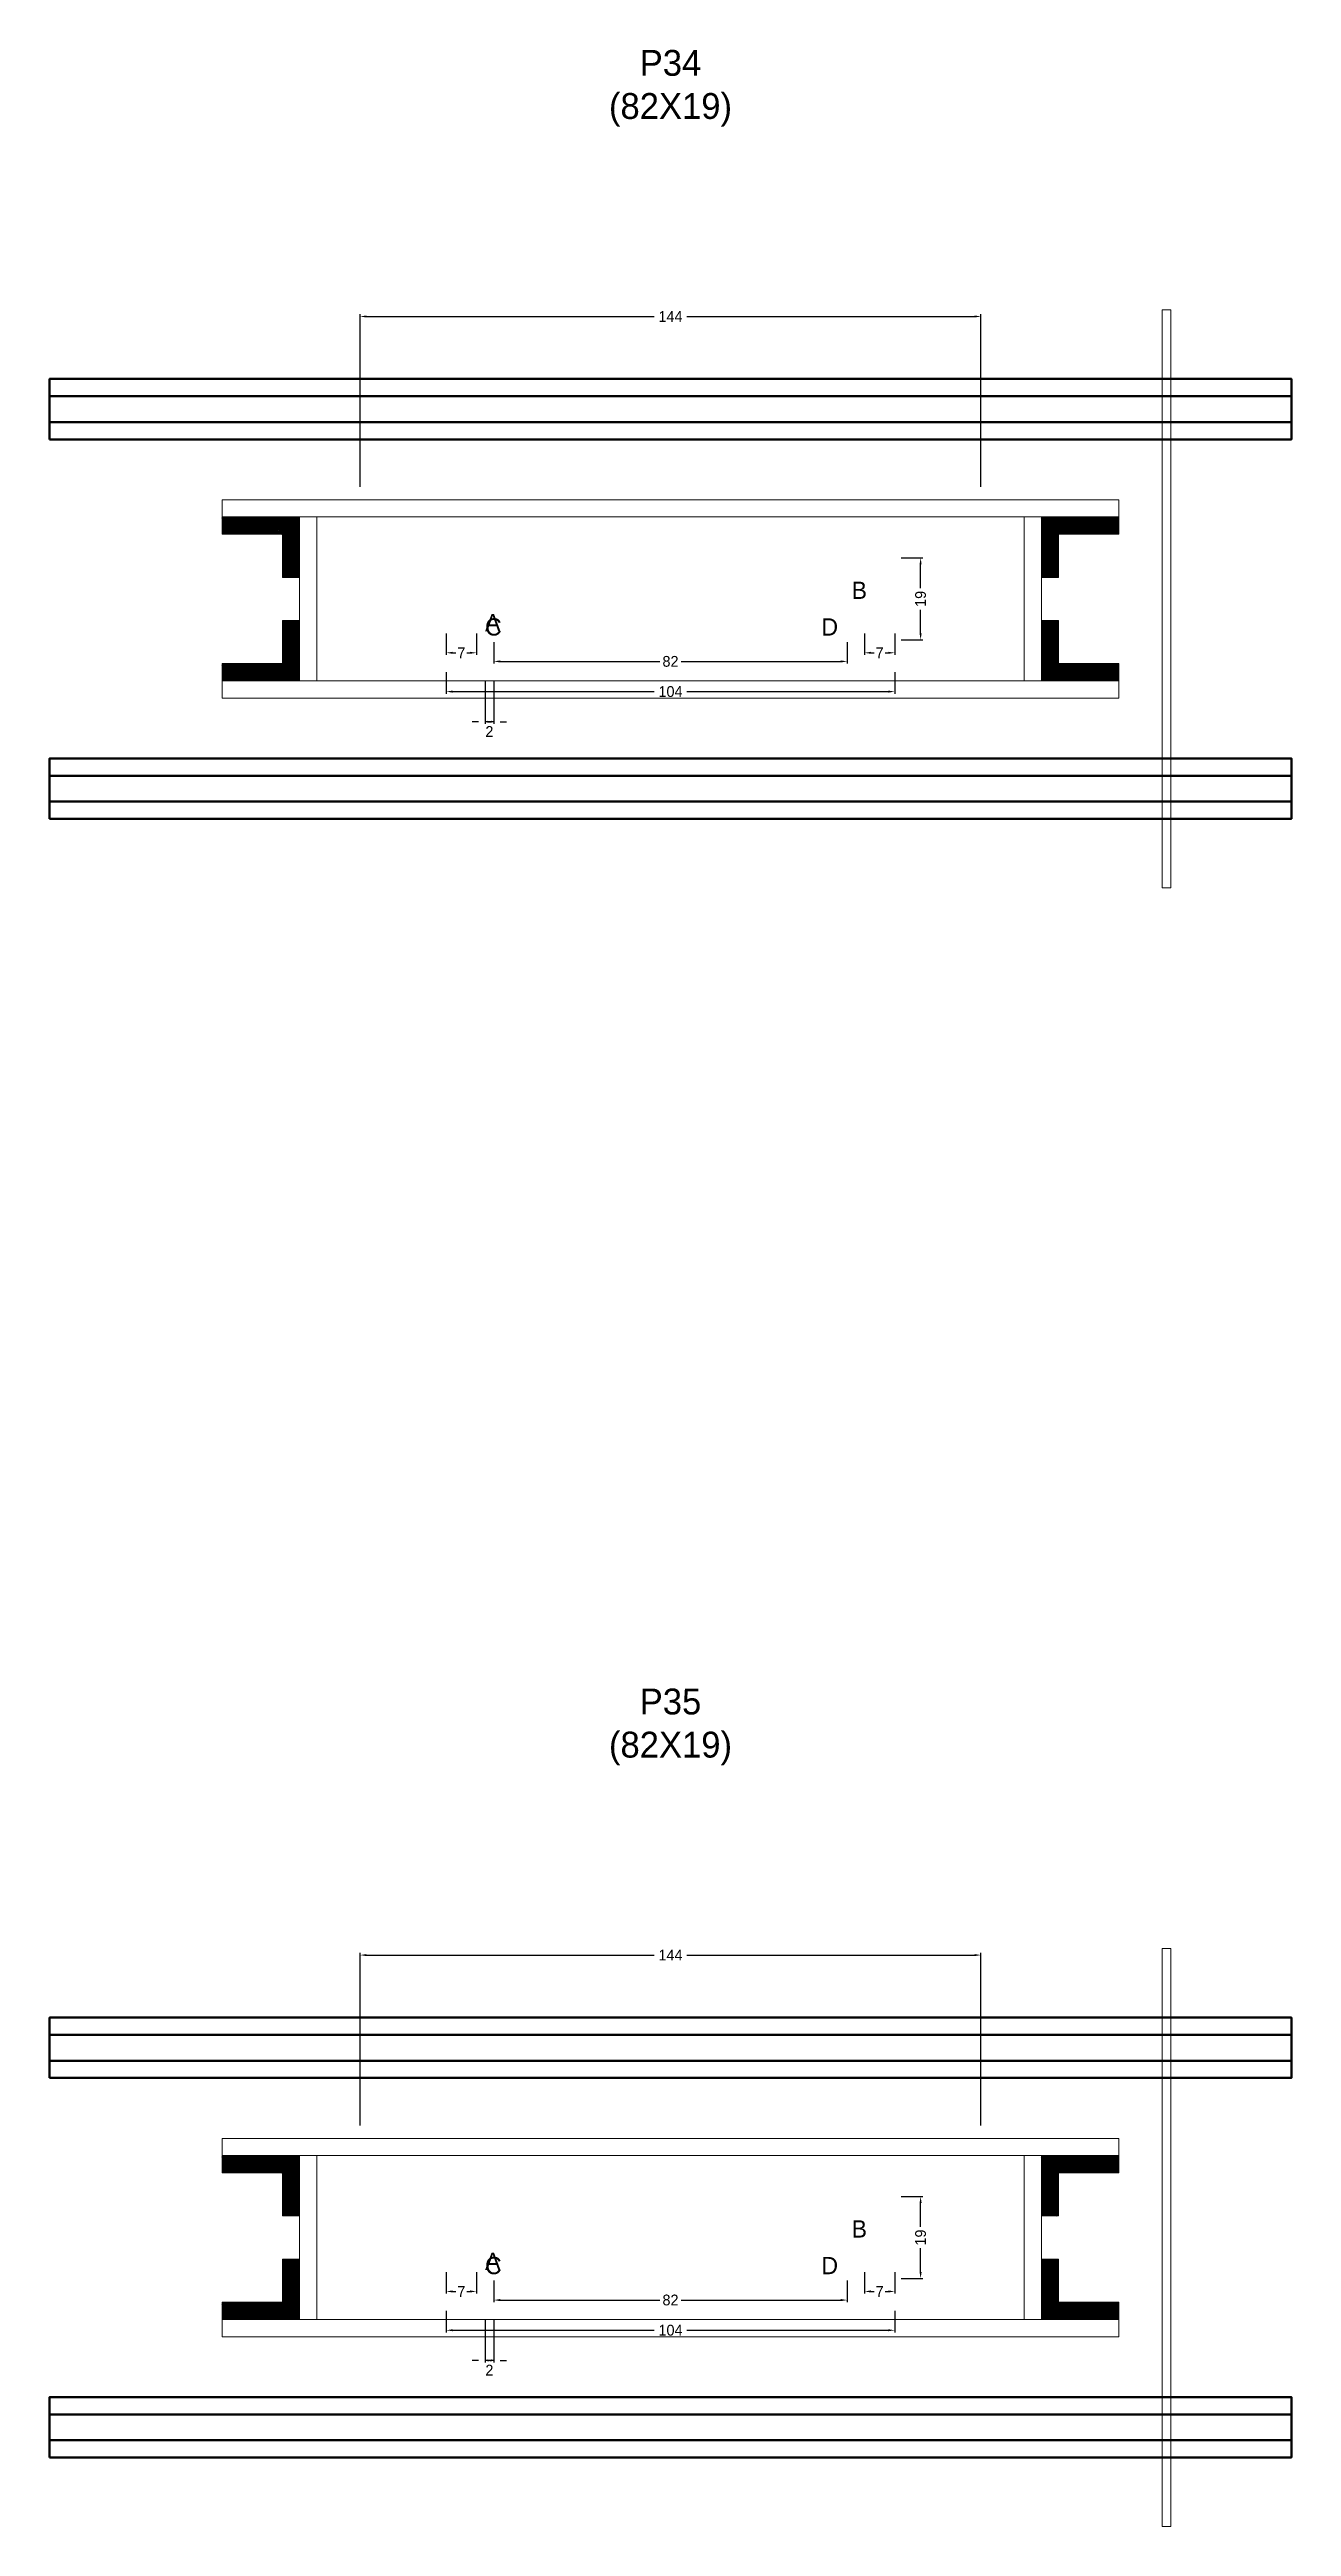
# Model space of a CAD drawing. Header units: centimetres. Extents: x -7000 to 4307, y -13306 to 295.
# Drawn here: x -144 to 144, y -12847 to -12273 of the extents above; entities that cross this region are included whole.
import ezdxf

# ---------------------------------------------------------------- set-up
doc = ezdxf.new("R2010")
doc.units = ezdxf.units.CM
for name, color, linetype in [('COTA', 241, 'Continuous'), ('GRAVATA', 224, 'Continuous'), ('Hachura', 251, 'Continuous'), ('NOMENCLATURA', 7, 'Continuous'), ('SARRAFO', 251, 'Continuous')]:
    doc.layers.add(name, color=color, linetype=linetype)
doc.dimstyles.new('cotax2', dxfattribs={"dimtxt": 2.5, "dimasz": 1.5, "dimexe": 0.5, "dimexo": 0.5, "dimgap": 0.5, "dimtad": 1, "dimcen": 2.5, "dimazin": 3, "dimtfac": 1, "dimtmove": 0, "dimatfit": 3})

msp = doc.modelspace()

# ---------------------------------------------------------------- texts
at = {"layer": 'NOMENCLATURA'}
for s, p in [('B', (42, -12400)), ('A', (-43, -12407.5)), ('C', (-43, -12408.5)), ('D', (35, -12408.5)), ('B', (42, -12780)), ('A', (-43, -12787.5)), ('C', (-43, -12788.5)), ('D', (35, -12788.5))]:
    msp.add_text(s, height=4, dxfattribs=at).set_placement(p)
at = {"layer": 'NOMENCLATURA', "char_height": 6, "attachment_point": 8}
for s, insert in [('P34\\P(82X19)', (0, -12290.5)), ('P35\\P(82X19)', (0, -12670.5))]:
    msp.add_mtext(s, dxfattribs=dict(at, insert=insert))

# ---------------------------------------------------------------- blocks, each defined once
blk = doc.blocks.new('_CLOSEDFILLED')
at = {"color": 0, "linetype": 'BYBLOCK'}
blk.add_solid([(-1, 0.16), (0, 0), (-1, -0.16)], dxfattribs=at)
blk = doc.blocks.new('*D1170')
for p, q in [((-52, -12797), (-52, -12802)), ((52, -12797), (52, -12802)), ((-50.5, -12801.5), (-3.75, -12801.5)), ((3.75, -12801.5), (50.5, -12801.5))]:
    blk.add_line(p, q)
at = {"layer": 'Defpoints'}
for p in [(-52, -12796.5), (52, -12796.5), (-52, -12801.5)]:
    blk.add_point(p, dxfattribs=at)
at = {"layer": 'COTA', "xscale": 1.5, "yscale": 1.5, "rotation": 180}
blk.add_blockref('_CLOSEDFILLED', (-52, -12801.5), dxfattribs=at)
at = {"layer": 'COTA', "xscale": 1.5, "yscale": 1.5}
blk.add_blockref('_CLOSEDFILLED', (52, -12801.5), dxfattribs=at)
at = {"layer": 'COTA', "insert": (0, -12801.5), "char_height": 2.5, "attachment_point": 5}
blk.add_mtext('104', dxfattribs=at)
blk = doc.blocks.new('*D1171')
for p, q in [((-41, -12790), (-41, -12795)), ((41, -12790), (41, -12795)), ((-39.5, -12794.5), (-2.5, -12794.5)), ((2.5, -12794.5), (39.5, -12794.5))]:
    blk.add_line(p, q)
at = {"layer": 'Defpoints'}
for p in [(-41, -12789.5), (41, -12789.5), (-41, -12794.5)]:
    blk.add_point(p, dxfattribs=at)
at = {"layer": 'COTA', "xscale": 1.5, "yscale": 1.5, "rotation": 180}
blk.add_blockref('_CLOSEDFILLED', (-41, -12794.5), dxfattribs=at)
at = {"layer": 'COTA', "xscale": 1.5, "yscale": 1.5}
blk.add_blockref('_CLOSEDFILLED', (41, -12794.5), dxfattribs=at)
at = {"layer": 'COTA', "insert": (0, -12794.5), "char_height": 2.5, "attachment_point": 5}
blk.add_mtext('82', dxfattribs=at)
blk = doc.blocks.new('*D1172')
for p, q in [((53.5, -12770.5), (58.5, -12770.5)), ((58, -12777.5), (58, -12772)), ((58, -12788), (58, -12782.5)), ((53.5, -12789.5), (58.5, -12789.5))]:
    blk.add_line(p, q)
at = {"layer": 'Defpoints'}
for p in [(53, -12770.5), (53, -12789.5), (58, -12789.5)]:
    blk.add_point(p, dxfattribs=at)
at = {"layer": 'COTA', "xscale": 1.5, "yscale": 1.5}
for p, rotation in [((58, -12770.5), 90), ((58, -12789.5), 270)]:
    blk.add_blockref('_CLOSEDFILLED', p, dxfattribs=dict(at, rotation=rotation))
at = {"layer": 'COTA', "insert": (58, -12780), "char_height": 2.5, "attachment_point": 5, "rotation": 90}
blk.add_mtext('19', dxfattribs=at)
blk = doc.blocks.new('*D1173')
for p, q in [((-52, -12788), (-52, -12793)), ((-45, -12788), (-45, -12793)), ((-50.5, -12792.5), (-49.75, -12792.5)), ((-47.25, -12792.5), (-46.5, -12792.5))]:
    blk.add_line(p, q)
at = {"layer": 'Defpoints'}
for p in [(-52, -12787.5), (-45, -12787.5), (-52, -12792.5)]:
    blk.add_point(p, dxfattribs=at)
at = {"layer": 'COTA', "xscale": 1.5, "yscale": 1.5, "rotation": 180}
blk.add_blockref('_CLOSEDFILLED', (-52, -12792.5), dxfattribs=at)
at = {"layer": 'COTA', "xscale": 1.5, "yscale": 1.5}
blk.add_blockref('_CLOSEDFILLED', (-45, -12792.5), dxfattribs=at)
at = {"layer": 'COTA', "insert": (-48.5, -12792.5), "char_height": 2.5, "attachment_point": 5}
blk.add_mtext('7', dxfattribs=at)
blk = doc.blocks.new('*D1174')
for p, q in [((45, -12788), (45, -12793)), ((52, -12788), (52, -12793)), ((46.5, -12792.5), (47.25, -12792.5)), ((49.75, -12792.5), (50.5, -12792.5))]:
    blk.add_line(p, q)
at = {"layer": 'Defpoints'}
for p in [(45, -12787.5), (52, -12787.5), (45, -12792.5)]:
    blk.add_point(p, dxfattribs=at)
at = {"layer": 'COTA', "xscale": 1.5, "yscale": 1.5, "rotation": 180}
blk.add_blockref('_CLOSEDFILLED', (45, -12792.5), dxfattribs=at)
at = {"layer": 'COTA', "xscale": 1.5, "yscale": 1.5}
blk.add_blockref('_CLOSEDFILLED', (52, -12792.5), dxfattribs=at)
at = {"layer": 'COTA', "insert": (48.5, -12792.5), "char_height": 2.5, "attachment_point": 5}
blk.add_mtext('7', dxfattribs=at)
blk = doc.blocks.new('*D1175')
for p, q in [((-72, -12754), (-72, -12714)), ((-70.5, -12714.5), (-3.75, -12714.5)), ((3.75, -12714.5), (70.5, -12714.5)), ((72, -12754), (72, -12714))]:
    blk.add_line(p, q)
at = {"layer": 'Defpoints'}
for p in [(-72, -12714.5), (-72, -12754.5), (72, -12754.5)]:
    blk.add_point(p, dxfattribs=at)
at = {"layer": 'COTA', "xscale": 1.5, "yscale": 1.5, "rotation": 180}
blk.add_blockref('_CLOSEDFILLED', (-72, -12714.5), dxfattribs=at)
at = {"layer": 'COTA', "xscale": 1.5, "yscale": 1.5}
blk.add_blockref('_CLOSEDFILLED', (72, -12714.5), dxfattribs=at)
at = {"layer": 'COTA', "insert": (0, -12714.5), "char_height": 2.5, "attachment_point": 5}
blk.add_mtext('144', dxfattribs=at)
blk = doc.blocks.new('*D1136')
for p, q in [((-52, -12417), (-52, -12422)), ((52, -12417), (52, -12422)), ((-50.5, -12421.5), (-3.75, -12421.5)), ((3.75, -12421.5), (50.5, -12421.5))]:
    blk.add_line(p, q)
at = {"layer": 'Defpoints'}
for p in [(-52, -12416.5), (52, -12416.5), (-52, -12421.5)]:
    blk.add_point(p, dxfattribs=at)
at = {"layer": 'COTA', "xscale": 1.5, "yscale": 1.5, "rotation": 180}
blk.add_blockref('_CLOSEDFILLED', (-52, -12421.5), dxfattribs=at)
at = {"layer": 'COTA', "xscale": 1.5, "yscale": 1.5}
blk.add_blockref('_CLOSEDFILLED', (52, -12421.5), dxfattribs=at)
at = {"layer": 'COTA', "insert": (0, -12421.5), "char_height": 2.5, "attachment_point": 5}
blk.add_mtext('104', dxfattribs=at)
blk = doc.blocks.new('*D1137')
for p, q in [((-41, -12410), (-41, -12415)), ((41, -12410), (41, -12415)), ((-39.5, -12414.5), (-2.5, -12414.5)), ((2.5, -12414.5), (39.5, -12414.5))]:
    blk.add_line(p, q)
at = {"layer": 'Defpoints'}
for p in [(-41, -12409.5), (41, -12409.5), (-41, -12414.5)]:
    blk.add_point(p, dxfattribs=at)
at = {"layer": 'COTA', "xscale": 1.5, "yscale": 1.5, "rotation": 180}
blk.add_blockref('_CLOSEDFILLED', (-41, -12414.5), dxfattribs=at)
at = {"layer": 'COTA', "xscale": 1.5, "yscale": 1.5}
blk.add_blockref('_CLOSEDFILLED', (41, -12414.5), dxfattribs=at)
at = {"layer": 'COTA', "insert": (0, -12414.5), "char_height": 2.5, "attachment_point": 5}
blk.add_mtext('82', dxfattribs=at)
blk = doc.blocks.new('*D1138')
for p, q in [((53.5, -12390.5), (58.5, -12390.5)), ((58, -12397.5), (58, -12392)), ((58, -12408), (58, -12402.5)), ((53.5, -12409.5), (58.5, -12409.5))]:
    blk.add_line(p, q)
at = {"layer": 'Defpoints'}
for p in [(53, -12390.5), (53, -12409.5), (58, -12409.5)]:
    blk.add_point(p, dxfattribs=at)
at = {"layer": 'COTA', "xscale": 1.5, "yscale": 1.5}
for p, rotation in [((58, -12390.5), 90), ((58, -12409.5), 270)]:
    blk.add_blockref('_CLOSEDFILLED', p, dxfattribs=dict(at, rotation=rotation))
at = {"layer": 'COTA', "insert": (58, -12400), "char_height": 2.5, "attachment_point": 5, "rotation": 90}
blk.add_mtext('19', dxfattribs=at)
blk = doc.blocks.new('*D1139')
for p, q in [((-52, -12408), (-52, -12413)), ((-50.5, -12412.5), (-49.75, -12412.5)), ((-47.25, -12412.5), (-46.5, -12412.5)), ((-45, -12408), (-45, -12413))]:
    blk.add_line(p, q)
at = {"layer": 'Defpoints'}
for p in [(-52, -12407.5), (-52, -12412.5), (-45, -12407.5)]:
    blk.add_point(p, dxfattribs=at)
at = {"layer": 'COTA', "xscale": 1.5, "yscale": 1.5, "rotation": 180}
blk.add_blockref('_CLOSEDFILLED', (-52, -12412.5), dxfattribs=at)
at = {"layer": 'COTA', "xscale": 1.5, "yscale": 1.5}
blk.add_blockref('_CLOSEDFILLED', (-45, -12412.5), dxfattribs=at)
at = {"layer": 'COTA', "insert": (-48.5, -12412.5), "char_height": 2.5, "attachment_point": 5}
blk.add_mtext('7', dxfattribs=at)
blk = doc.blocks.new('*D1140')
for p, q in [((45, -12408), (45, -12413)), ((46.5, -12412.5), (47.25, -12412.5)), ((49.75, -12412.5), (50.5, -12412.5)), ((52, -12408), (52, -12413))]:
    blk.add_line(p, q)
at = {"layer": 'Defpoints'}
for p in [(45, -12407.5), (45, -12412.5), (52, -12407.5)]:
    blk.add_point(p, dxfattribs=at)
at = {"layer": 'COTA', "xscale": 1.5, "yscale": 1.5, "rotation": 180}
blk.add_blockref('_CLOSEDFILLED', (45, -12412.5), dxfattribs=at)
at = {"layer": 'COTA', "xscale": 1.5, "yscale": 1.5}
blk.add_blockref('_CLOSEDFILLED', (52, -12412.5), dxfattribs=at)
at = {"layer": 'COTA', "insert": (48.5, -12412.5), "char_height": 2.5, "attachment_point": 5}
blk.add_mtext('7', dxfattribs=at)
blk = doc.blocks.new('*D1141')
for p, q in [((-72, -12374), (-72, -12334)), ((-70.5, -12334.5), (-3.75, -12334.5)), ((3.75, -12334.5), (70.5, -12334.5)), ((72, -12374), (72, -12334))]:
    blk.add_line(p, q)
at = {"layer": 'Defpoints'}
for p in [(-72, -12334.5), (-72, -12374.5), (72, -12374.5)]:
    blk.add_point(p, dxfattribs=at)
at = {"layer": 'COTA', "xscale": 1.5, "yscale": 1.5, "rotation": 180}
blk.add_blockref('_CLOSEDFILLED', (-72, -12334.5), dxfattribs=at)
at = {"layer": 'COTA', "xscale": 1.5, "yscale": 1.5}
blk.add_blockref('_CLOSEDFILLED', (72, -12334.5), dxfattribs=at)
at = {"layer": 'COTA', "insert": (0, -12334.5), "char_height": 2.5, "attachment_point": 5}
blk.add_mtext('144', dxfattribs=at)

# ---------------------------------------------------------------- dimensions: what is measured, and where the dimension line sits
at = {"layer": 'COTA'}
for base, p1, p2, picture, middle in [((-72, -12334.5), (-72, -12374.5), (72, -12374.5), '*D1141', (0, -12334.5)), ((-52, -12412.5), (-52, -12407.5), (-45, -12407.5), '*D1139', (-48.5, -12412.5)), ((-41, -12414.5), (-41, -12409.5), (41, -12409.5), '*D1137', (0, -12414.5)), ((45, -12412.5), (45, -12407.5), (52, -12407.5), '*D1140', (48.5, -12412.5)), ((-52, -12421.5), (-52, -12416.5), (52, -12416.5), '*D1136', (0, -12421.5)), ((-72, -12714.5), (-72, -12754.5), (72, -12754.5), '*D1175', (0, -12714.5)), ((-52, -12792.5), (-52, -12787.5), (-45, -12787.5), '*D1173', (-48.5, -12792.5)), ((-41, -12794.5), (-41, -12789.5), (41, -12789.5), '*D1171', (0, -12794.5)), ((45, -12792.5), (45, -12787.5), (52, -12787.5), '*D1174', (48.5, -12792.5)), ((-52, -12801.5), (-52, -12796.5), (52, -12796.5), '*D1170', (0, -12801.5))]:
    dim = msp.add_linear_dim(base=base, p1=p1, p2=p2, dimstyle='cotax2', dxfattribs=at)
    dim.commit()
    dim.dimension.update_dxf_attribs({"geometry": picture, "text_midpoint": middle})
for base, p1, p2, picture, middle in [((58, -12409.5), (53, -12409.5), (53, -12390.5), '*D1138', (58, -12400)), ((58, -12789.5), (53, -12789.5), (53, -12770.5), '*D1172', (58, -12780))]:
    dim = msp.add_linear_dim(base=base, p1=p1, p2=p2, angle=90, dimstyle='cotax2', dxfattribs=at)
    dim.commit()
    dim.dimension.update_dxf_attribs({"geometry": picture, "text_midpoint": middle})
for base, p1, p2 in [((-41, -12428.5), (-41, -12418.5), (-43, -12418.5)), ((-41, -12808.5), (-41, -12798.5), (-43, -12798.5))]:
    msp.add_linear_dim(base=base, p1=p1, p2=p2, dimstyle='cotax2', dxfattribs=at).render()

# ---------------------------------------------------------------- hatches: boundary and pattern name
at = {"layer": 'SARRAFO'}
h = msp.add_hatch(dxfattribs=at)
h.set_pattern_fill('SOLID', scale=2)
h.paths.add_polyline_path([(-104, -12385), (-90, -12385), (-90, -12381), (-104, -12381)])
h = msp.add_hatch(dxfattribs=at)
h.set_pattern_fill('SOLID', scale=2)
h.paths.add_polyline_path([(-90, -12395), (-86, -12395), (-86, -12381), (-90, -12381)])
h = msp.add_hatch(dxfattribs=at)
h.set_pattern_fill('SOLID', scale=2)
h.paths.add_polyline_path([(86, -12395), (90, -12395), (90, -12381), (86, -12381)])
h = msp.add_hatch(dxfattribs=at)
h.set_pattern_fill('SOLID', scale=2)
h.paths.add_polyline_path([(90, -12385), (104, -12385), (104, -12381), (90, -12381)])
h = msp.add_hatch(dxfattribs=at)
h.set_pattern_fill('SOLID', scale=2)
h.paths.add_polyline_path([(-90, -12419), (-86, -12419), (-86, -12405), (-90, -12405)])
h = msp.add_hatch(dxfattribs=at)
h.set_pattern_fill('SOLID', scale=2)
h.paths.add_polyline_path([(86, -12419), (90, -12419), (90, -12405), (86, -12405)])
h = msp.add_hatch(dxfattribs=at)
h.set_pattern_fill('SOLID', scale=2)
h.paths.add_polyline_path([(-104, -12419), (-90, -12419), (-90, -12415), (-104, -12415)])
h = msp.add_hatch(dxfattribs=at)
h.set_pattern_fill('SOLID', scale=2)
h.paths.add_polyline_path([(90, -12419), (104, -12419), (104, -12415), (90, -12415)])
h = msp.add_hatch(dxfattribs=at)
h.set_pattern_fill('SOLID', scale=2)
h.paths.add_polyline_path([(-104, -12765), (-90, -12765), (-90, -12761), (-104, -12761)])
h = msp.add_hatch(dxfattribs=at)
h.set_pattern_fill('SOLID', scale=2)
h.paths.add_polyline_path([(-90, -12775), (-86, -12775), (-86, -12761), (-90, -12761)])
h = msp.add_hatch(dxfattribs=at)
h.set_pattern_fill('SOLID', scale=2)
h.paths.add_polyline_path([(86, -12775), (90, -12775), (90, -12761), (86, -12761)])
h = msp.add_hatch(dxfattribs=at)
h.set_pattern_fill('SOLID', scale=2)
h.paths.add_polyline_path([(90, -12765), (104, -12765), (104, -12761), (90, -12761)])
h = msp.add_hatch(dxfattribs=at)
h.set_pattern_fill('SOLID', scale=2)
h.paths.add_polyline_path([(-90, -12799), (-86, -12799), (-86, -12785), (-90, -12785)])
h = msp.add_hatch(dxfattribs=at)
h.set_pattern_fill('SOLID', scale=2)
h.paths.add_polyline_path([(86, -12799), (90, -12799), (90, -12785), (86, -12785)])
h = msp.add_hatch(dxfattribs=at)
h.set_pattern_fill('SOLID', scale=2)
h.paths.add_polyline_path([(-104, -12799), (-90, -12799), (-90, -12795), (-104, -12795)])
h = msp.add_hatch(dxfattribs=at)
h.set_pattern_fill('SOLID', scale=2)
h.paths.add_polyline_path([(90, -12799), (104, -12799), (104, -12795), (90, -12795)])

# ---------------------------------------------------------------- linework, layer by layer
at = {"layer": 'GRAVATA', "lineweight": 50}
for points in [[(-144, -12363), (144, -12363), (144, -12349), (-144, -12349)], [(-144, -12359), (144, -12359), (144, -12353), (-144, -12353)], [(-144, -12451), (144, -12451), (144, -12437), (-144, -12437)], [(-144, -12447), (144, -12447), (144, -12441), (-144, -12441)], [(-144, -12743), (144, -12743), (144, -12729), (-144, -12729)], [(-144, -12739), (144, -12739), (144, -12733), (-144, -12733)], [(-144, -12831), (144, -12831), (144, -12817), (-144, -12817)], [(-144, -12827), (144, -12827), (144, -12821), (-144, -12821)]]:
    msp.add_lwpolyline(points, close=True, dxfattribs=at)
at = {"layer": 'Hachura', "lineweight": 13}
for points in [[(114, -12467), (116, -12467), (116, -12333), (114, -12333)], [(114, -12847), (116, -12847), (116, -12713), (114, -12713)]]:
    msp.add_lwpolyline(points, close=True, dxfattribs=at)
at = {"layer": 'Hachura', "lineweight": 18}
for points in [[(-104, -12381), (104, -12381), (104, -12377), (-104, -12377)], [(-86, -12419), (-82, -12419), (-82, -12381), (-86, -12381)], [(82, -12419), (86, -12419), (86, -12381), (82, -12381)], [(-104, -12423), (104, -12423), (104, -12419), (-104, -12419)], [(-104, -12761), (104, -12761), (104, -12757), (-104, -12757)], [(-86, -12799), (-82, -12799), (-82, -12761), (-86, -12761)], [(82, -12799), (86, -12799), (86, -12761), (82, -12761)], [(-104, -12803), (104, -12803), (104, -12799), (-104, -12799)]]:
    msp.add_lwpolyline(points, close=True, dxfattribs=at)
at = {"layer": 'SARRAFO', "lineweight": 13}
for points in [[(-104, -12385), (-90, -12385), (-90, -12381), (-104, -12381)], [(-90, -12395), (-86, -12395), (-86, -12381), (-90, -12381)], [(86, -12395), (90, -12395), (90, -12381), (86, -12381)], [(90, -12385), (104, -12385), (104, -12381), (90, -12381)], [(-90, -12419), (-86, -12419), (-86, -12405), (-90, -12405)], [(86, -12419), (90, -12419), (90, -12405), (86, -12405)], [(-104, -12419), (-90, -12419), (-90, -12415), (-104, -12415)], [(90, -12419), (104, -12419), (104, -12415), (90, -12415)], [(-104, -12765), (-90, -12765), (-90, -12761), (-104, -12761)], [(-90, -12775), (-86, -12775), (-86, -12761), (-90, -12761)], [(86, -12775), (90, -12775), (90, -12761), (86, -12761)], [(90, -12765), (104, -12765), (104, -12761), (90, -12761)], [(-90, -12799), (-86, -12799), (-86, -12785), (-90, -12785)], [(86, -12799), (90, -12799), (90, -12785), (86, -12785)], [(-104, -12799), (-90, -12799), (-90, -12795), (-104, -12795)], [(90, -12799), (104, -12799), (104, -12795), (90, -12795)]]:
    msp.add_lwpolyline(points, close=True, dxfattribs=at)

msp.set_redraw_order([(e.dxf.handle, doc.entitydb.next_handle()) for e in msp.query("TEXT MTEXT ATTDEF DIMENSION ARC_DIMENSION")])  # texts and dimensions are drawn at this point

doc.saveas('drawing.dxf')
